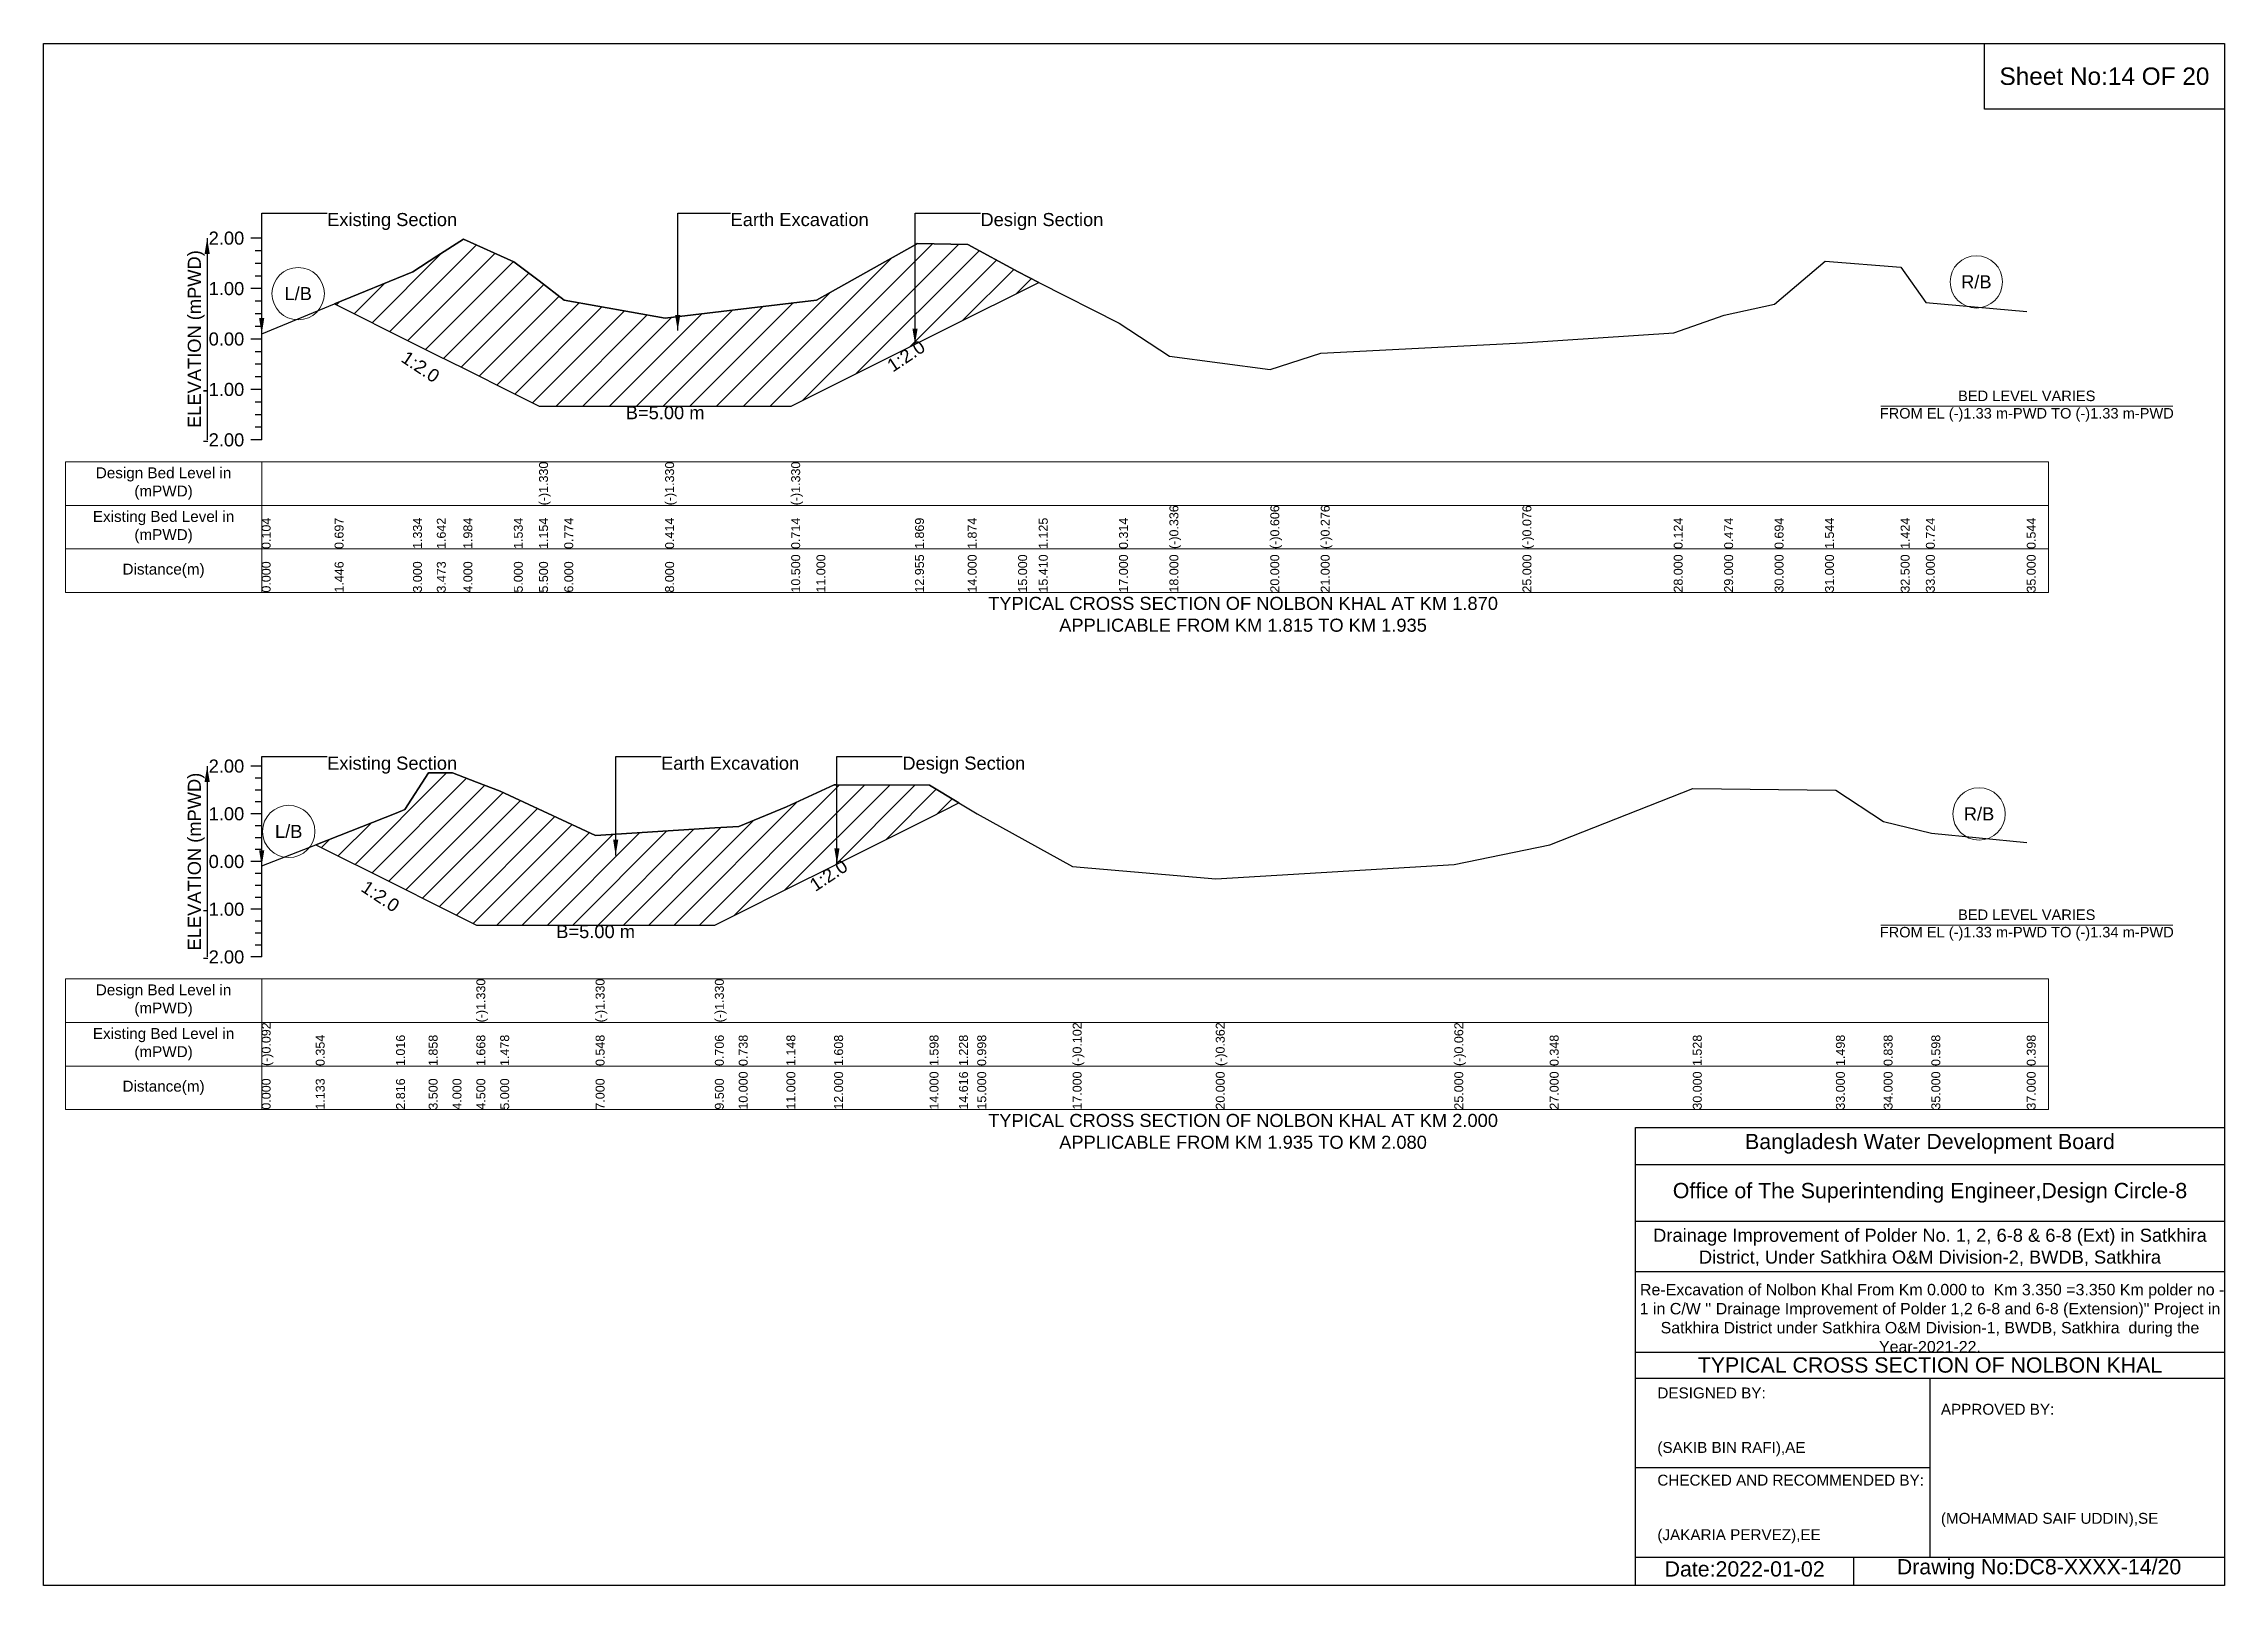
# Model space of a CAD drawing. Header units: inches. Extents: x 91000 to 298000, y -5656 to 0.
# Drawn here: x 230000 to 238000, y -5656 to 0 of the extents above; entities that cross this region are included whole.
import ezdxf

# ---------------------------------------------------------------- set-up
doc = ezdxf.new("R2010")
doc.units = ezdxf.units.IN
doc.header["$LTSCALE"] = 7
doc.header["$MEASUREMENT"] = 0
for name, color, linetype, lineweight in [('Cross section Data Border', 7, 'Continuous', 9), ('Cross Section Labels', 7, 'Continuous', 9), ('Existing_Bed_Level for Xsection', 7, 'Continuous', 25)]:
    doc.layers.add(name, color=color, linetype=linetype, lineweight=lineweight)
doc.styles.get("Standard").update_dxf_attribs({"font": 'arial.ttf'})
doc.dimstyles.get("Standard").update_dxf_attribs({"dimtxt": 0.18, "dimasz": 0.18, "dimexe": 0.18, "dimexo": 0.0625, "dimgap": 0.09, "dimtad": 0, "dimtih": 1, "dimtoh": 1, "dimdec": 4, "dimzin": 0, "dimdsep": 46, "dimtxsty": 'Standard', "dimcen": 0.09, "dimadec": 0, "dimazin": 0, "dimtfac": 1, "dimtdec": 4, "dimtofl": 0, "dimtmove": 0, "dimatfit": 3, "dimfxl": 1, "dimtolj": 1, "dimtzin": 0, "dimarcsym": 0})

msp = doc.modelspace()

# ---------------------------------------------------------------- texts
at = {"attachment_point": 5}
for s, insert, char_height in [('Sheet No:14 OF 20', (237560, -120), 64), ('Bangladesh Water Development Board', (236920, -4036), 56), ('Office of The Superintending Engineer,Design Circle-8', (236920, -4216), 56)]:
    msp.add_mtext(s, dxfattribs=dict(at, insert=insert, char_height=char_height))
for s, insert, char_height, width, attachment_point in [('Drainage Improvement of Polder No. 1, 2, 6-8 & 6-8 (Ext) in Satkhira District, Under Satkhira O&M Division-2, BWDB, Satkhira', (236920, -4416), 48, 2240, 5), (' Re-Excavation of Nolbon Khal From Km 0.000 to  Km 3.350 =3.350 Km polder no - 1 in C/W \'\' Drainage Improvement of Polder 1,2 6-8 and 6-8 (Extension)" Project in Satkhira District under Satkhira O&M Division-1, BWDB, Satkhira  during the Year-2021-22. ', (236920, -4676), 41.8678, 2160, 5), ('TYPICAL CROSS SECTION OF NOLBON KHAL', (236920, -4848), 56, 2240, 5), ('DESIGNED BY:^J^J^J(SAKIB BIN RAFI),AE', (235920, -5056), 40, 1120, 4), ('APPROVED BY:^J^J^J^J^J^J(MOHAMMAD SAIF UDDIN),SE', (236960, -5216), 40, 1120, 4), ('CHECKED AND RECOMMENDED BY:^J^J^J(JAKARIA PERVEZ),EE', (235920, -5376), 40, 1120, 4), ('Date:2022-01-02', (236240, -5596), 56, 1120, 5), ('Drawing No:DC8-XXXX-14/20', (237320, -5596), 56, 1760, 5)]:
    msp.add_mtext(s, dxfattribs=dict(insert=insert, char_height=char_height, width=width, attachment_point=attachment_point))
at = {"layer": 'Cross section Data Border', "char_height": 40, "width": 640, "attachment_point": 5}
for s, insert in [('Design Bed Level in (mPWD)', (230440, -1613.9)), ('Existing Bed Level in (mPWD)', (230440, -1773.9)), ('Distance(m)', (230440, -1933.9)), ('Design Bed Level in (mPWD)', (230440, -3510.7)), ('Existing Bed Level in (mPWD)', (230440, -3670.7)), ('Distance(m)', (230440, -3830.7))]:
    msp.add_mtext(s, dxfattribs=dict(at, insert=insert))
at = {"layer": 'Cross Section Labels'}
for s, insert, char_height, attachment_point in [('Existing Section', (231040, -621.4), 48, 1), ('Earth Excavation', (232520, -621.4), 48, 1), ('Design Section', (233436.7, -621.4), 48, 1), ('R/B', (237090, -874.1), 48, 5), ('L/B', (230933.8, -917.3), 48, 5), ('BED LEVEL VARIES ^JFROM EL (-)1.33 m-PWD TO (-)1.33 m-PWD', (237275, -1329.9), 38.4, 5), ('B=5.00 m', (232280, -1329.9), 48, 2), ('TYPICAL CROSS SECTION OF NOLBON KHAL AT KM 1.870^JAPPLICABLE FROM KM 1.815 TO KM 1.935', (234400, -2093.9), 48, 5), ('Existing Section', (231040, -2615.7), 48, 1), ('Earth Excavation', (232265, -2615.7), 48, 1), ('Design Section', (233150.2, -2615.7), 48, 1), ('R/B', (237100, -2826), 48, 5), ('L/B', (230899.1, -2890.3), 48, 5), ('BED LEVEL VARIES ^JFROM EL (-)1.33 m-PWD TO (-)1.34 m-PWD', (237275, -3233.4), 38.4, 5), ('B=5.00 m', (232025, -3233.4), 48, 2), ('TYPICAL CROSS SECTION OF NOLBON KHAL AT KM 2.000^JAPPLICABLE FROM KM 1.935 TO KM 2.080', (234400, -3990.7), 48, 5)]:
    msp.add_mtext(s, dxfattribs=dict(at, insert=insert, char_height=char_height, attachment_point=attachment_point))
at = {"layer": 'Cross Section Labels', "char_height": 48, "attachment_point": 2}
for insert, rotation in [((233150.4, -1126), 33.69007), ((231396.3, -1165.6), 326.30993), ((232866.4, -3031.4), 33.69007), ((231249.1, -3108), 326.30993)]:
    msp.add_mtext('1:2.0', dxfattribs=dict(at, insert=insert, rotation=rotation))
at = {"layer": 'Existing_Bed_Level for Xsection', "char_height": 48, "attachment_point": 6}
for s, insert in [('2.00', (230736, -713.9)), ('1.00', (230736, -898.9)), ('0.00', (230736, -1083.9)), ('-1.00', (230736, -1268.9)), ('-2.00', (230736, -1453.9)), ('2.00', (230736, -2650.7)), ('1.00', (230736, -2825.7)), ('0.00', (230736, -3000.7)), ('-1.00', (230736, -3175.7)), ('-2.00', (230736, -3350.7))]:
    msp.add_mtext(s, dxfattribs=dict(at, insert=insert))
at = {"layer": 'Existing_Bed_Level for Xsection', "rotation": 90}
for s, insert, char_height, attachment_point in [('ELEVATION (mPWD)', (230560, -1083.9), 48, 5), ('(-)1.330', (231817.5, -1693.9), 32.8, 1), ('(-)1.330', (232280, -1693.9), 32.8, 1), ('(-)1.330', (232742.5, -1693.9), 32.8, 1), ('0.104', (230800, -1853.9), 32.8, 1), ('0.697', (231067.5, -1853.9), 32.8, 1), ('1.334', (231355, -1853.9), 32.8, 1), ('1.642', (231442.5, -1853.9), 32.8, 1), ('1.984', (231540, -1853.9), 32.8, 1), ('1.534', (231725, -1853.9), 32.8, 1), ('1.154', (231817.5, -1853.9), 32.8, 1), ('0.774', (231910, -1853.9), 32.8, 1), ('0.414', (232280, -1853.9), 32.8, 1), ('0.714', (232742.5, -1853.9), 32.8, 1), ('1.869', (233196.7, -1853.9), 32.8, 1), ('1.874', (233390, -1853.9), 32.8, 1), ('1.125', (233650.8, -1853.9), 32.8, 1), ('0.314', (233945, -1853.9), 32.8, 1), ('(-)0.336', (234130, -1853.9), 32.8, 1), ('(-)0.606', (234500, -1853.9), 32.8, 1), ('(-)0.276', (234685, -1853.9), 32.8, 1), ('(-)0.076', (235425, -1853.9), 32.8, 1), ('0.124', (235980, -1853.9), 32.8, 1), ('0.474', (236165, -1853.9), 32.8, 1), ('0.694', (236350, -1853.9), 32.8, 1), ('1.544', (236535, -1853.9), 32.8, 1), ('1.424', (236812.5, -1853.9), 32.8, 1), ('0.724', (236905, -1853.9), 32.8, 1), ('0.544', (237275, -1853.9), 32.8, 1), ('0.000', (230800, -2013.9), 32.8, 1), ('1.446', (231067.5, -2013.9), 32.8, 1), ('3.000', (231355, -2013.9), 32.8, 1), ('3.473', (231442.5, -2013.9), 32.8, 1), ('4.000', (231540, -2013.9), 32.8, 1), ('5.000', (231725, -2013.9), 32.8, 1), ('5.500', (231817.5, -2013.9), 32.8, 1), ('6.000', (231910, -2013.9), 32.8, 1), ('8.000', (232280, -2013.9), 32.8, 1), ('10.500', (232742.5, -2013.9), 32.8, 1), ('11.000', (232835, -2013.9), 32.8, 1), ('12.955', (233196.7, -2013.9), 32.8, 1), ('14.000', (233390, -2013.9), 32.8, 1), ('15.000', (233575, -2013.9), 32.8, 1), ('15.410', (233650.8, -2013.9), 32.8, 1), ('17.000', (233945, -2013.9), 32.8, 1), ('18.000', (234130, -2013.9), 32.8, 1), ('20.000', (234500, -2013.9), 32.8, 1), ('21.000', (234685, -2013.9), 32.8, 1), ('25.000', (235425, -2013.9), 32.8, 1), ('28.000', (235980, -2013.9), 32.8, 1), ('29.000', (236165, -2013.9), 32.8, 1), ('30.000', (236350, -2013.9), 32.8, 1), ('31.000', (236535, -2013.9), 32.8, 1), ('32.500', (236812.5, -2013.9), 32.8, 1), ('33.000', (236905, -2013.9), 32.8, 1), ('35.000', (237275, -2013.9), 32.8, 1), ('ELEVATION (mPWD)', (230560, -3000.7), 48, 5), ('(-)1.330', (231587.5, -3590.7), 32.8, 1), ('(-)1.330', (232025, -3590.7), 32.8, 1), ('(-)1.330', (232462.5, -3590.7), 32.8, 1), ('(-)0.092', (230800, -3750.7), 32.8, 1), ('(-)0.102', (233775, -3750.7), 32.8, 1), ('(-)0.362', (234300, -3750.7), 32.8, 1), ('(-)0.062', (235175, -3750.7), 32.8, 1), ('0.354', (230998.2, -3750.7), 32.8, 1), ('1.016', (231292.9, -3750.7), 32.8, 1), ('1.858', (231412.5, -3750.7), 32.8, 1), ('1.668', (231587.5, -3750.7), 32.8, 1), ('1.478', (231675, -3750.7), 32.8, 1), ('0.548', (232025, -3750.7), 32.8, 1), ('0.706', (232462.5, -3750.7), 32.8, 1), ('0.738', (232550, -3750.7), 32.8, 1), ('1.148', (232725, -3750.7), 32.8, 1), ('1.608', (232900, -3750.7), 32.8, 1), ('1.598', (233250, -3750.7), 32.8, 1), ('1.228', (233357.9, -3750.7), 32.8, 1), ('0.998', (233425, -3750.7), 32.8, 1), ('0.348', (235525, -3750.7), 32.8, 1), ('1.528', (236050, -3750.7), 32.8, 1), ('1.498', (236575, -3750.7), 32.8, 1), ('0.838', (236750, -3750.7), 32.8, 1), ('0.598', (236925, -3750.7), 32.8, 1), ('0.398', (237275, -3750.7), 32.8, 1), ('0.000', (230800, -3910.7), 32.8, 1), ('1.133', (230998.2, -3910.7), 32.8, 1), ('2.816', (231292.9, -3910.7), 32.8, 1), ('3.500', (231412.5, -3910.7), 32.8, 1), ('4.000', (231500, -3910.7), 32.8, 1), ('4.500', (231587.5, -3910.7), 32.8, 1), ('5.000', (231675, -3910.7), 32.8, 1), ('7.000', (232025, -3910.7), 32.8, 1), ('9.500', (232462.5, -3910.7), 32.8, 1), ('10.000', (232550, -3910.7), 32.8, 1), ('11.000', (232725, -3910.7), 32.8, 1), ('12.000', (232900, -3910.7), 32.8, 1), ('14.000', (233250, -3910.7), 32.8, 1), ('14.616', (233357.9, -3910.7), 32.8, 1), ('15.000', (233425, -3910.7), 32.8, 1), ('17.000', (233775, -3910.7), 32.8, 1), ('20.000', (234300, -3910.7), 32.8, 1), ('25.000', (235175, -3910.7), 32.8, 1), ('27.000', (235525, -3910.7), 32.8, 1), ('30.000', (236050, -3910.7), 32.8, 1), ('33.000', (236575, -3910.7), 32.8, 1), ('34.000', (236750, -3910.7), 32.8, 1), ('35.000', (236925, -3910.7), 32.8, 1), ('37.000', (237275, -3910.7), 32.8, 1)]:
    msp.add_mtext(s, dxfattribs=dict(at, insert=insert, char_height=char_height, attachment_point=attachment_point))

# ---------------------------------------------------------------- hatches: boundary and pattern name
at = {"layer": 'Existing_Bed_Level for Xsection'}
h = msp.add_hatch(dxfattribs=at)
h.set_pattern_fill('ANSI31', color=256, scale=555, style=0)
h.paths.add_polyline_path([(231067.5, -955), (231355, -1098.7), (231442.5, -1142.4), (231540, -1191.2), (231725, -1283.7), (231817.5, -1329.9), (231910, -1329.9), (232280, -1329.9), (232742.5, -1329.9), (232835, -1283.7), (233196.7, -1102.9), (233205, -1098.7), (233390, -1006.2), (233575, -913.7), (233650.8, -875.8), (233575, -837.1), (233390, -737.2), (233205, -733.5), (233196.7, -738.2), (232835, -940.7), (232742.5, -951.8), (232280, -1007.3), (231910, -940.7), (231817.5, -870.4), (231725, -800.1), (231540, -716.9), (231442.5, -780.2), (231355, -837.1)])
h = msp.add_hatch(dxfattribs=at)
h.set_pattern_fill('ANSI31', color=256, scale=525, style=0)
h.paths.add_polyline_path([(230998.2, -2938.8), (231292.9, -3086.1), (231325, -3102.2), (231412.5, -3145.9), (231500, -3189.7), (231587.5, -3233.4), (231675, -3233.4), (232025, -3233.4), (232462.5, -3233.4), (232550, -3189.7), (232725, -3102.2), (232900, -3014.7), (232910.2, -3009.6), (233250, -2839.7), (233357.9, -2785.7), (233250, -2721), (232910.2, -2719.3), (232900, -2719.2), (232725, -2799.8), (232550, -2871.5), (232462.5, -2877), (232025, -2904.8), (231675, -2742), (231587.5, -2708.8), (231500, -2675.5), (231412.5, -2675.5), (231325, -2810.2), (231292.9, -2822.9)])

# ---------------------------------------------------------------- linework, layer by layer
for points in [[(230000, 0), (238000, 0), (238000, -5656), (230000, -5656)], [(237120, 0), (238000, 0), (238000, -240), (237120, -240)]]:
    msp.add_lwpolyline(points, close=True)
for points in [[(235840, -5656), (235840, -3976), (238000, -3976)], [(235840, -4112), (238000, -4112)], [(235840, -4320), (238000, -4320)], [(235840, -4504), (238000, -4504)], [(235840, -4800), (238000, -4800)], [(235840, -4896), (238000, -4896)], [(236920, -4896), (236920, -5552)], [(235840, -5224), (236920, -5224)], [(235840, -5552), (238000, -5552)], [(236640, -5552), (236640, -5656)]]:
    msp.add_lwpolyline(points)
at = {"layer": 'Cross section Data Border'}
for points in [[(230080, -1533.9), (237355, -1533.9), (237355, -2013.9), (230080, -2013.9)], [(230080, -3430.7), (237355, -3430.7), (237355, -3910.7), (230080, -3910.7)]]:
    msp.add_lwpolyline(points, close=True, dxfattribs=at)
for points in [[(230800, -1533.9), (230800, -2013.9)], [(230080, -1693.9), (237355, -1693.9)], [(230080, -1853.9), (237355, -1853.9)], [(230800, -3430.7), (230800, -3910.7)], [(230080, -3590.7), (237355, -3590.7)], [(230080, -3750.7), (237355, -3750.7)]]:
    msp.add_lwpolyline(points, dxfattribs=at)
at = {"layer": 'Cross Section Labels'}
for points in [[(236739.2, -1329.9), (237810.8, -1329.9)], [(236739.2, -3233.4), (237810.8, -3233.4)]]:
    msp.add_lwpolyline(points, dxfattribs=at)
for centre in [(237090, -874.1), (230933.8, -917.3), (230899.1, -2890.3), (237100, -2826)]:
    msp.add_circle(centre, 96, dxfattribs=at)
at = {"layer": 'Existing_Bed_Level for Xsection'}
for points in [[(230800, -713.9), (230760, -713.9)], [(230800, -1453.9), (230800, -1268.9), (230800, -1083.9), (230800, -898.9), (230800, -713.9)], [(230800, -1064.7), (231067.5, -955), (231355, -837.1), (231442.5, -780.2), (231540, -716.9), (231725, -800.1), (231817.5, -870.4), (231817.5, -870.4), (231910, -940.7), (232280, -1007.3), (232280, -1007.3), (232742.5, -951.8), (232742.5, -951.8), (232835, -940.7), (233196.7, -738.2), (233205, -733.5), (233390, -737.2), (233575, -837.1), (233650.8, -875.8), (233945, -1025.8), (234130, -1146), (234500, -1196), (234685, -1135), (235425, -1098), (235980, -1061), (236165, -996.2), (236350, -955.5), (236535, -798.3), (236812.5, -820.5), (236905, -950), (237275, -983.2)], [(230800, -760.1), (230776, -760.1)], [(230800, -806.4), (230776, -806.4)], [(230800, -852.6), (230776, -852.6)], [(230800, -898.9), (230760, -898.9)], [(230800, -945.1), (230776, -945.1)], [(230800, -991.4), (230776, -991.4)], [(230800, -1037.6), (230776, -1037.6)], [(230800, -1083.9), (230760, -1083.9)], [(230800, -1130.1), (230776, -1130.1)], [(230800, -1176.4), (230776, -1176.4)], [(230800, -1268.9), (230760, -1268.9)], [(230800, -1222.6), (230776, -1222.6)], [(230800, -1315.1), (230776, -1315.1)], [(230800, -1361.4), (230776, -1361.4)], [(230800, -1407.6), (230776, -1407.6)], [(230800, -1453.9), (230760, -1453.9)], [(230800, -2650.7), (230760, -2650.7)], [(230800, -2694.4), (230776, -2694.4)], [(230800, -3350.7), (230800, -3175.7), (230800, -3000.7), (230800, -2825.7), (230800, -2650.7)], [(230800, -3016.8), (230998.2, -2938.8), (231292.9, -2822.9), (231325, -2810.2), (231412.5, -2675.5), (231500, -2675.5), (231587.5, -2708.8), (231587.5, -2708.8), (231675, -2742), (232025, -2904.8), (232025, -2904.8), (232462.5, -2877), (232462.5, -2877), (232550, -2871.5), (232725, -2799.8), (232900, -2719.2), (232910.2, -2719.3), (233250, -2721), (233357.9, -2785.7), (233425, -2826), (233775, -3018.5), (234300, -3064), (235175, -3011.5), (235525, -2939.8), (236050, -2733.2), (236575, -2738.5), (236750, -2854), (236925, -2896), (237275, -2931)], [(230800, -2738.2), (230776, -2738.2)], [(230800, -2781.9), (230776, -2781.9)], [(230800, -2825.7), (230760, -2825.7)], [(230800, -2869.4), (230776, -2869.4)], [(230800, -2913.2), (230776, -2913.2)], [(230800, -2956.9), (230776, -2956.9)], [(230800, -3000.7), (230760, -3000.7)], [(230800, -3044.4), (230776, -3044.4)], [(230800, -3088.2), (230776, -3088.2)], [(230800, -3175.7), (230760, -3175.7)], [(230800, -3131.9), (230776, -3131.9)], [(230800, -3219.4), (230776, -3219.4)], [(230800, -3263.2), (230776, -3263.2)], [(230800, -3350.7), (230760, -3350.7)], [(230800, -3306.9), (230776, -3306.9)]]:
    msp.add_lwpolyline(points, dxfattribs=at)
for points in [[(231067.5, -955), (231067.5, -955), (231355, -1098.7), (231442.5, -1142.4), (231540, -1191.2), (231725, -1283.7), (231817.5, -1329.9), (231817.5, -1329.9), (231910, -1329.9), (232280, -1329.9), (232280, -1329.9), (232742.5, -1329.9), (232742.5, -1329.9), (232835, -1283.7), (233196.7, -1102.9), (233205, -1098.7), (233390, -1006.2), (233575, -913.7), (233650.8, -875.8), (233650.8, -875.8), (233650.8, -875.8), (233575, -837.1), (233390, -737.2), (233205, -733.5), (233196.7, -738.2), (232835, -940.7), (232742.5, -951.8), (232742.5, -951.8), (232280, -1007.3), (232280, -1007.3), (231910, -940.7), (231817.5, -870.4), (231817.5, -870.4), (231725, -800.1), (231540, -716.9), (231442.5, -780.2), (231355, -837.1), (231067.5, -955)], [(230998.2, -2938.8), (231292.9, -3086.1), (231325, -3102.2), (231412.5, -3145.9), (231500, -3189.7), (231587.5, -3233.4), (231587.5, -3233.4), (231675, -3233.4), (232025, -3233.4), (232025, -3233.4), (232462.5, -3233.4), (232462.5, -3233.4), (232550, -3189.7), (232725, -3102.2), (232900, -3014.7), (232910.2, -3009.6), (233250, -2839.7), (233357.9, -2785.7), (233357.9, -2785.7), (233357.9, -2785.7), (233250, -2721), (232910.2, -2719.3), (232900, -2719.2), (232725, -2799.8), (232550, -2871.5), (232462.5, -2877), (232462.5, -2877), (232025, -2904.8), (232025, -2904.8), (231675, -2742), (231587.5, -2708.8), (231587.5, -2708.8), (231500, -2675.5), (231412.5, -2675.5), (231325, -2810.2), (231292.9, -2822.9)]]:
    msp.add_lwpolyline(points, close=True, dxfattribs=at)

msp.set_redraw_order([(e.dxf.handle, doc.entitydb.next_handle()) for e in msp.query("TEXT MTEXT ATTDEF DIMENSION ARC_DIMENSION")])  # texts and dimensions are drawn at this point

# ---------------------------------------------------------------- leaders
at = {"layer": 'Cross Section Labels', "annotation_type": 0, "has_hookline": 1, "hookline_direction": 0}
for points, text_width in [([(230800, -1064.7), (230800, -621.4), (231039.9, -621.4)], 467.2), ([(232326.1, -1052.8), (232326.1, -621.4), (232519.9, -621.4)], 497), ([(233196.7, -1102.9), (233196.7, -621.4), (233436.6, -621.4)], 441.2), ([(230800, -3016.8), (230800, -2615.7), (231039.9, -2615.7)], 467.2), ([(232098.6, -2978.1), (232098.6, -2615.7), (232264.9, -2615.7)], 497), ([(232910.2, -3009.6), (232910.2, -2615.7), (233150.1, -2615.7)], 441.2)]:
    msp.add_leader(points, dimstyle='Standard', override={"dimasz": 57.6}, dxfattribs=dict(at, text_width=text_width))
at = {"layer": 'Existing_Bed_Level for Xsection'}
for points in [[(230600, -713.9), (230600, -1453.9)], [(230600, -2650.7), (230600, -3350.7)]]:
    msp.add_leader(points, dimstyle='Standard', override={"dimasz": 57.6}, dxfattribs=at)

doc.saveas('drawing.dxf')
